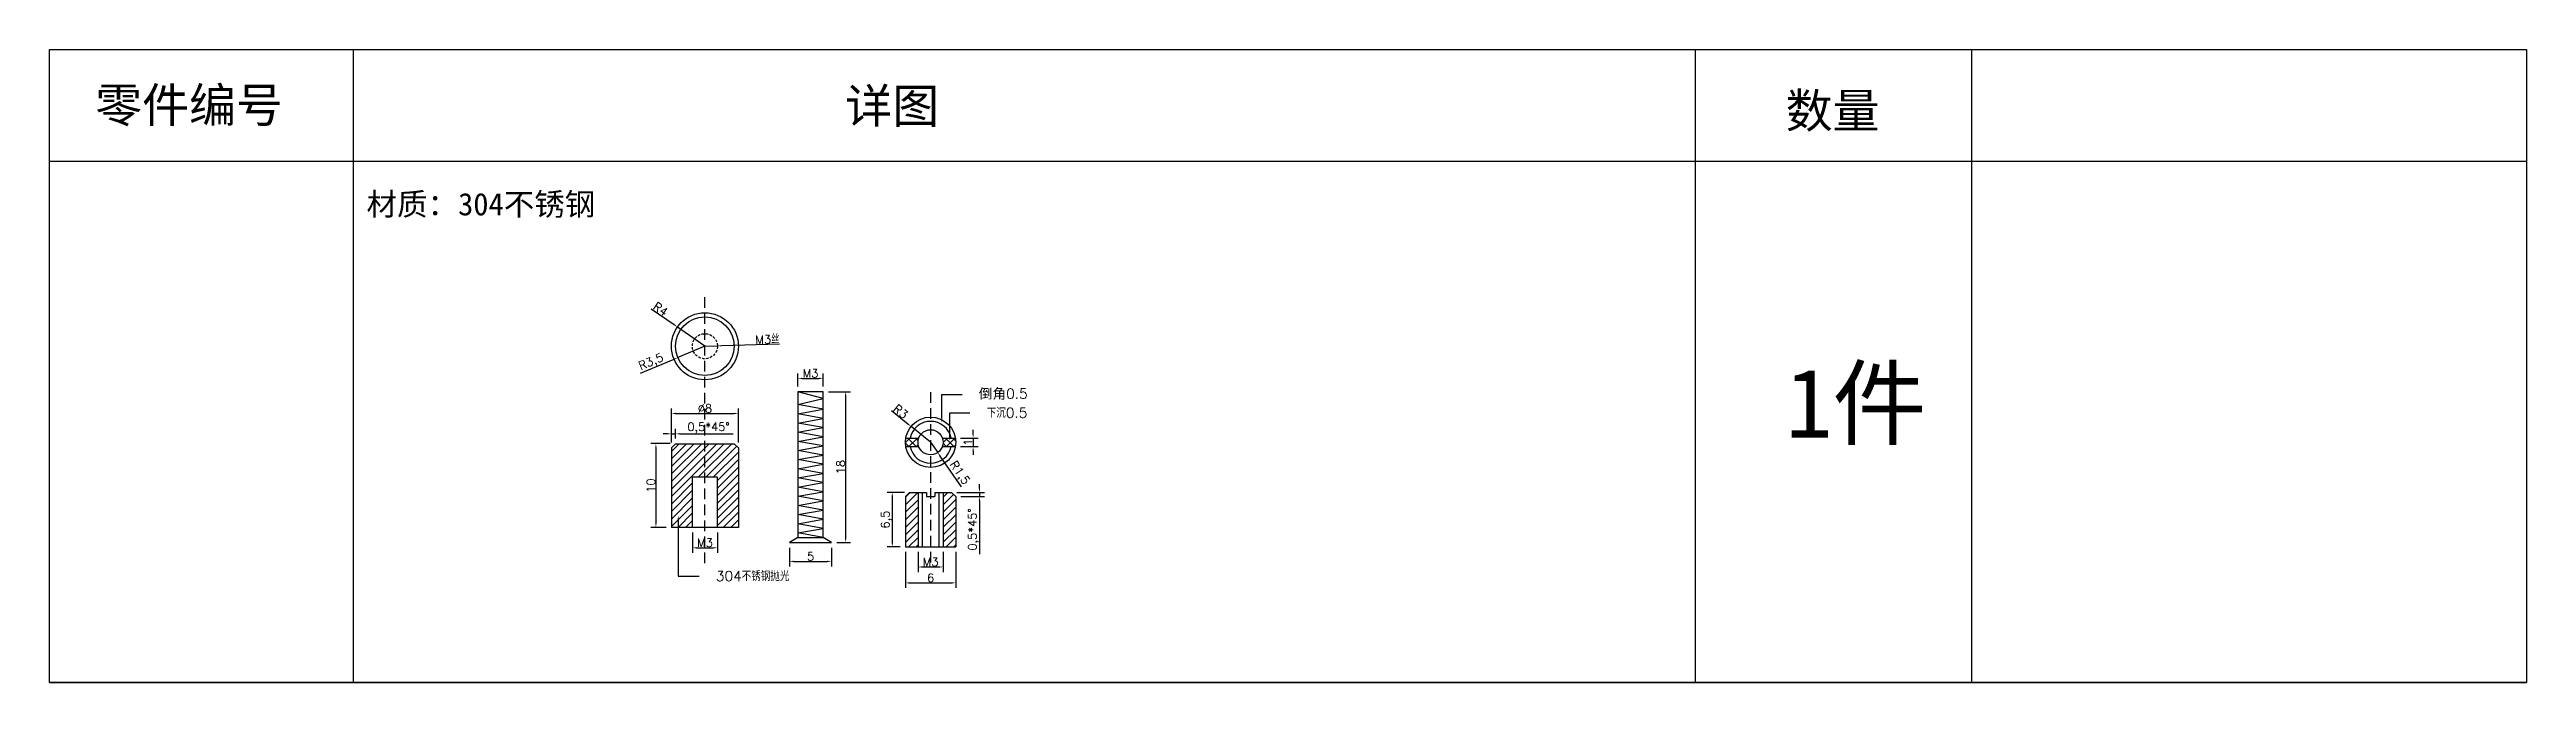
# Model space of a CAD drawing. Header units: millimetres. Extents: x 6817 to 15937, y -5221 to -164.
# Drawn here: x 10129.5 to 10425.2, y -853.7 to -778.1 of the extents above; entities that cross this region are included whole.
import ezdxf
from ezdxf import colors
from ezdxf.entities.mleader import LeaderData, LeaderLine
from ezdxf.math import Vec2, Vec3

# ---------------------------------------------------------------- set-up
doc = ezdxf.new("R2010")
doc.units = ezdxf.units.MM
doc.linetypes.add('HIDDEN', pattern=[9.525, 6.35, -3.175])
doc.layers.add('图层2', color=108, linetype='Continuous')
doc.styles.get("Standard").update_dxf_attribs({"font": 'txt', "bigfont": 'gbcbig.shx'})
doc.dimstyles.new('ISO-25', dxfattribs={"dimtxt": 1, "dimasz": 0.5, "dimexe": 0.6, "dimexo": 0.625, "dimgap": 0.1, "dimtad": 1, "dimtxsty": 'Standard', "dimcen": 2.5, "dimadec": 0, "dimazin": 0, "dimtfac": 1, "dimtmove": 0, "dimatfit": 3, "dimfxl": 0, "dimarcsym": 0})

msp = doc.modelspace()

# ---------------------------------------------------------------- texts
at = {"color": 2, "attachment_point": 1}
for s, insert, char_height, width in [('{\\fSimSun|b0|i0|c134|p2;零件编号}', (10134.927, -782.676), 4.10936, 23.9662), ('{\\fSimSun|b0|i0|c134|p2;详图}', (10224.477, -782.775), 4.10936, 18.02773), ('{\\fSimSun|b0|i0|c134|p2;数量}', (10336.746, -783.343), 4.10936, 18.02773), ('{\\fSimSun|b0|i0|c134|p2;材质：304不锈钢}', (10167.323, -795.233), 2.67108, 31.32319), ('{\\fSimSun|b0|i0|c134|p2;1件}', (10336.746, -816.219), 8.21872, 36.05545)]:
    msp.add_mtext(s, dxfattribs=dict(at, insert=insert, char_height=char_height, width=width))

# ---------------------------------------------------------------- blocks, each defined once
blk = doc.blocks.new('*D311')
at = {"layer": 'Defpoints', "color": 0, "linetype": 'ByBlock', "transparency": 16777216}
for p in [(10218.83, -818.97), (10221.83, -817.38), (10221.83, -818.97)]:
    blk.add_point(p, dxfattribs=at)
at = {"layer": '图层2', "color": 0, "linetype": 'ByBlock', "lineweight": -2, "transparency": 16777216}
for p, q in [((10218.83, -818.35), (10218.83, -816.78)), ((10219.33, -817.38), (10221.33, -817.38)), ((10221.83, -818.35), (10221.83, -816.78))]:
    blk.add_line(p, q, dxfattribs=at)
at = {"layer": '图层2', "color": 0, "linetype": 'ByBlock', "transparency": 16777216}
for points in [[(10219.33, -817.29), (10219.33, -817.46), (10218.83, -817.38)], [(10221.33, -817.29), (10221.33, -817.46), (10221.83, -817.38)]]:
    blk.add_solid(points, dxfattribs=at)
at = {"layer": '图层2', "color": 0, "linetype": 'ByBlock', "transparency": 16777216, "insert": (10220.33, -816.78), "char_height": 1, "attachment_point": 5}
blk.add_mtext('M3', dxfattribs=at)
blk = doc.blocks.new('*D312')
at = {"layer": 'Defpoints', "color": 0, "linetype": 'ByBlock', "transparency": 16777216}
for p in [(10221.83, -818.97), (10222.83, -836.97), (10224.52, -836.97)]:
    blk.add_point(p, dxfattribs=at)
at = {"layer": '图层2', "color": 0, "linetype": 'ByBlock', "lineweight": -2, "transparency": 16777216}
for p, q in [((10222.46, -818.97), (10225.12, -818.97)), ((10224.52, -819.47), (10224.52, -836.47)), ((10223.46, -836.97), (10225.12, -836.97))]:
    blk.add_line(p, q, dxfattribs=at)
at = {"layer": '图层2', "color": 0, "linetype": 'ByBlock', "transparency": 16777216}
for points in [[(10224.44, -819.47), (10224.61, -819.47), (10224.52, -818.97)], [(10224.44, -836.47), (10224.61, -836.47), (10224.52, -836.97)]]:
    blk.add_solid(points, dxfattribs=at)
at = {"layer": '图层2', "color": 0, "linetype": 'ByBlock', "transparency": 16777216, "insert": (10223.92, -827.97), "char_height": 1, "attachment_point": 5, "rotation": 90}
blk.add_mtext('18', dxfattribs=at)
blk = doc.blocks.new('*D313')
at = {"layer": 'Defpoints', "color": 0, "linetype": 'ByBlock', "transparency": 16777216}
for p in [(10204.22, -824), (10203.72, -825.67), (10204.22, -825.17)]:
    blk.add_point(p, dxfattribs=at)
at = {"layer": '图层2', "color": 0, "linetype": 'ByBlock', "lineweight": -2, "transparency": 16777216}
for p, q in [((10203.22, -824), (10202.72, -824)), ((10203.72, -825.05), (10203.72, -823.4)), ((10203.72, -824), (10204.22, -824)), ((10204.22, -824.55), (10204.22, -823.4)), ((10204.72, -824), (10211.08, -824))]:
    blk.add_line(p, q, dxfattribs=at)
at = {"layer": '图层2', "color": 0, "linetype": 'ByBlock', "transparency": 16777216}
for points in [[(10203.22, -823.91), (10203.22, -824.08), (10203.72, -824)], [(10204.72, -823.91), (10204.72, -824.08), (10204.22, -824)]]:
    blk.add_solid(points, dxfattribs=at)
at = {"layer": '图层2', "color": 0, "linetype": 'ByBlock', "transparency": 16777216, "insert": (10208.15, -823.31), "char_height": 1, "attachment_point": 5}
blk.add_mtext('0,5*45%%d', dxfattribs=at)
blk = doc.blocks.new('*D314')
at = {"layer": 'Defpoints', "color": 0, "linetype": 'ByBlock', "transparency": 16777216}
for p in [(10211.72, -821.56), (10203.72, -825.67), (10211.72, -825.67)]:
    blk.add_point(p, dxfattribs=at)
at = {"layer": '图层2', "color": 0, "linetype": 'ByBlock', "lineweight": -2, "transparency": 16777216}
for p, q in [((10203.72, -825.05), (10203.72, -820.96)), ((10204.22, -821.56), (10211.22, -821.56)), ((10211.72, -825.05), (10211.72, -820.96))]:
    blk.add_line(p, q, dxfattribs=at)
at = {"layer": '图层2', "color": 0, "linetype": 'ByBlock', "transparency": 16777216}
for points in [[(10204.22, -821.48), (10204.22, -821.65), (10203.72, -821.56)], [(10211.22, -821.48), (10211.22, -821.65), (10211.72, -821.56)]]:
    blk.add_solid(points, dxfattribs=at)
at = {"layer": '图层2', "color": 0, "linetype": 'ByBlock', "transparency": 16777216, "insert": (10207.72, -820.96), "char_height": 1, "attachment_point": 5}
blk.add_mtext('%%C8', dxfattribs=at)
blk = doc.blocks.new('*D315')
at = {"layer": 'Defpoints', "color": 0, "linetype": 'ByBlock', "transparency": 16777216}
for p in [(10204.22, -825.17), (10201.87, -835.17), (10203.72, -835.17)]:
    blk.add_point(p, dxfattribs=at)
at = {"layer": '图层2', "color": 0, "linetype": 'ByBlock', "lineweight": -2, "transparency": 16777216}
for p, q in [((10203.59, -825.17), (10201.27, -825.17)), ((10201.87, -825.67), (10201.87, -834.67)), ((10203.09, -835.17), (10201.27, -835.17))]:
    blk.add_line(p, q, dxfattribs=at)
at = {"layer": '图层2', "color": 0, "linetype": 'ByBlock', "transparency": 16777216}
for points in [[(10201.79, -825.67), (10201.95, -825.67), (10201.87, -825.17)], [(10201.79, -834.67), (10201.95, -834.67), (10201.87, -835.17)]]:
    blk.add_solid(points, dxfattribs=at)
at = {"layer": '图层2', "color": 0, "linetype": 'ByBlock', "transparency": 16777216, "insert": (10201.27, -830.17), "char_height": 1, "attachment_point": 5, "rotation": 90}
blk.add_mtext('10', dxfattribs=at)
blk = doc.blocks.new('*D316')
at = {"layer": 'Defpoints', "color": 0, "linetype": 'ByBlock', "transparency": 16777216}
for p in [(10206.22, -835.17), (10209.22, -835.17), (10209.22, -837.61)]:
    blk.add_point(p, dxfattribs=at)
at = {"layer": '图层2', "color": 0, "linetype": 'ByBlock', "lineweight": -2, "transparency": 16777216}
for p, q in [((10206.22, -835.8), (10206.22, -838.21)), ((10209.22, -835.8), (10209.22, -838.21)), ((10206.72, -837.61), (10208.72, -837.61))]:
    blk.add_line(p, q, dxfattribs=at)
at = {"layer": '图层2', "color": 0, "linetype": 'ByBlock', "transparency": 16777216}
for points in [[(10206.72, -837.53), (10206.72, -837.69), (10206.22, -837.61)], [(10208.72, -837.53), (10208.72, -837.69), (10209.22, -837.61)]]:
    blk.add_solid(points, dxfattribs=at)
at = {"layer": '图层2', "color": 0, "linetype": 'ByBlock', "transparency": 16777216, "insert": (10207.72, -837.01), "char_height": 1, "attachment_point": 5}
blk.add_mtext('M3', dxfattribs=at)
blk = doc.blocks.new('*D317')
at = {"layer": 'Defpoints', "color": 0, "linetype": 'ByBlock', "transparency": 16777216}
for p in [(10232.33, -823.12), (10234.66, -825.01)]:
    blk.add_point(p, dxfattribs=at)
at = {"layer": '图层2', "color": 0, "linetype": 'ByBlock', "lineweight": -2, "transparency": 16777216}
for p, q in [((10229.99, -821.22), (10231.94, -822.8)), ((10234.66, -825.01), (10232.33, -823.12))]:
    blk.add_line(p, q, dxfattribs=at)
at = {"layer": '图层2', "color": 0, "linetype": 'ByBlock', "transparency": 16777216}
blk.add_solid([(10231.99, -822.74), (10231.89, -822.87), (10232.33, -823.12)], dxfattribs=at)
at = {"layer": '图层2', "color": 0, "linetype": 'ByBlock', "transparency": 16777216, "insert": (10231.09, -821.34), "char_height": 1, "attachment_point": 5, "rotation": 320.9601}
blk.add_mtext('R3', dxfattribs=at)
blk = doc.blocks.new('*D318')
at = {"layer": 'Defpoints', "color": 0, "linetype": 'ByBlock', "transparency": 16777216}
for p in [(10237.62, -824.51), (10237.62, -825.51), (10239.74, -825.51)]:
    blk.add_point(p, dxfattribs=at)
at = {"layer": '图层2', "color": 0, "linetype": 'ByBlock', "lineweight": -2, "transparency": 16777216}
for p, q in [((10238.24, -824.51), (10240.34, -824.51)), ((10239.74, -824.01), (10239.74, -823.51)), ((10239.74, -824.51), (10239.74, -825.51)), ((10238.24, -825.51), (10240.34, -825.51)), ((10239.74, -826.01), (10239.74, -826.51))]:
    blk.add_line(p, q, dxfattribs=at)
at = {"layer": '图层2', "color": 0, "linetype": 'ByBlock', "transparency": 16777216}
for points in [[(10239.66, -824.01), (10239.82, -824.01), (10239.74, -824.51)], [(10239.66, -826.01), (10239.82, -826.01), (10239.74, -825.51)]]:
    blk.add_solid(points, dxfattribs=at)
at = {"layer": '图层2', "color": 0, "linetype": 'ByBlock', "transparency": 16777216, "insert": (10239.14, -825.01), "char_height": 1, "attachment_point": 5, "rotation": 90}
blk.add_mtext('1', dxfattribs=at)
blk = doc.blocks.new('*D319')
at = {"layer": 'Defpoints', "color": 0, "linetype": 'ByBlock', "transparency": 16777216}
for p in [(10234.66, -825.01), (10235.51, -826.24)]:
    blk.add_point(p, dxfattribs=at)
at = {"layer": '图层2', "color": 0, "linetype": 'ByBlock', "lineweight": -2, "transparency": 16777216}
for p, q in [((10234.66, -825.01), (10235.51, -826.24)), ((10238.35, -830.34), (10235.8, -826.65))]:
    blk.add_line(p, q, dxfattribs=at)
at = {"layer": '图层2', "color": 0, "linetype": 'ByBlock', "transparency": 16777216}
blk.add_solid([(10235.87, -826.6), (10235.73, -826.7), (10235.51, -826.24)], dxfattribs=at)
at = {"layer": '图层2', "color": 0, "linetype": 'ByBlock', "transparency": 16777216, "insert": (10238.05, -828.71), "char_height": 1, "attachment_point": 5, "rotation": 304.6901}
blk.add_mtext('R1,5', dxfattribs=at)
blk = doc.blocks.new('*D320')
at = {"layer": 'Defpoints', "color": 0, "linetype": 'ByBlock', "transparency": 16777216}
for p in [(10204.44, -811.24), (10207.72, -813.54)]:
    blk.add_point(p, dxfattribs=at)
at = {"layer": '图层2', "color": 0, "linetype": 'ByBlock', "lineweight": -2, "transparency": 16777216}
for p, q in [((10201.32, -809.05), (10204.03, -810.95)), ((10207.72, -813.54), (10204.44, -811.24))]:
    blk.add_line(p, q, dxfattribs=at)
at = {"layer": '图层2', "color": 0, "linetype": 'ByBlock', "transparency": 16777216}
blk.add_solid([(10204.08, -810.89), (10203.98, -811.02), (10204.44, -811.24)], dxfattribs=at)
at = {"layer": '图层2', "color": 0, "linetype": 'ByBlock', "transparency": 16777216, "insert": (10202.43, -809.1), "char_height": 1, "attachment_point": 5, "rotation": 324.9754}
blk.add_mtext('R4', dxfattribs=at)
blk = doc.blocks.new('*D321')
at = {"layer": 'Defpoints', "color": 0, "linetype": 'ByBlock', "transparency": 16777216}
for p in [(10204.49, -814.9), (10207.72, -813.54)]:
    blk.add_point(p, dxfattribs=at)
at = {"layer": '图层2', "color": 0, "linetype": 'ByBlock', "lineweight": -2, "transparency": 16777216}
for p, q in [((10200.04, -816.77), (10204.03, -815.09)), ((10207.72, -813.54), (10204.49, -814.9))]:
    blk.add_line(p, q, dxfattribs=at)
at = {"layer": '图层2', "color": 0, "linetype": 'ByBlock', "transparency": 16777216}
blk.add_solid([(10204, -815.01), (10204.06, -815.17), (10204.49, -814.9)], dxfattribs=at)
at = {"layer": '图层2', "color": 0, "linetype": 'ByBlock', "transparency": 16777216, "insert": (10201.33, -815.49), "char_height": 1, "attachment_point": 5, "rotation": 22.8746}
blk.add_mtext('R3,5', dxfattribs=at)
blk = doc.blocks.new('*D322')
at = {"layer": 'Defpoints', "color": 0, "linetype": 'ByBlock', "transparency": 16777216}
for p in [(10207.72, -813.54), (10209.22, -813.49)]:
    blk.add_point(p, dxfattribs=at)
at = {"layer": '图层2', "color": 0, "linetype": 'ByBlock', "lineweight": -2, "transparency": 16777216}
for p, q in [((10207.72, -813.54), (10209.22, -813.49)), ((10216.64, -813.28), (10209.72, -813.48))]:
    blk.add_line(p, q, dxfattribs=at)
at = {"layer": '图层2', "color": 0, "linetype": 'ByBlock', "transparency": 16777216}
blk.add_solid([(10209.71, -813.4), (10209.72, -813.56), (10209.22, -813.49)], dxfattribs=at)
at = {"layer": '图层2', "color": 0, "linetype": 'ByBlock', "transparency": 16777216, "insert": (10215.18, -812.72), "char_height": 1, "attachment_point": 5, "rotation": 1.648}
blk.add_mtext('M3丝', dxfattribs=at)
blk = doc.blocks.new('*D520')
at = {"layer": 'Defpoints', "color": 0, "linetype": 'ByBlock', "transparency": 16777216}
for p in [(10217.83, -836.97), (10222.83, -836.97), (10222.83, -839.23)]:
    blk.add_point(p, dxfattribs=at)
at = {"layer": '图层2', "color": 0, "linetype": 'ByBlock', "lineweight": -2, "transparency": 16777216}
for p, q in [((10217.83, -837.6), (10217.83, -839.83)), ((10218.33, -839.23), (10222.33, -839.23)), ((10222.83, -837.6), (10222.83, -839.83))]:
    blk.add_line(p, q, dxfattribs=at)
at = {"layer": '图层2', "color": 0, "linetype": 'ByBlock', "transparency": 16777216}
for points in [[(10218.33, -839.14), (10218.33, -839.31), (10217.83, -839.23)], [(10222.33, -839.14), (10222.33, -839.31), (10222.83, -839.23)]]:
    blk.add_solid(points, dxfattribs=at)
at = {"layer": '图层2', "color": 0, "linetype": 'ByBlock', "transparency": 16777216, "insert": (10220.33, -838.63), "char_height": 1, "attachment_point": 5}
blk.add_mtext('5', dxfattribs=at)
blk = doc.blocks.new('*D521')
at = {"layer": 'Defpoints', "color": 0, "linetype": 'ByBlock', "transparency": 16777216}
for p in [(10232.16, -830.99), (10230.09, -837.49), (10231.66, -837.49)]:
    blk.add_point(p, dxfattribs=at)
at = {"layer": '图层2', "color": 0, "linetype": 'ByBlock', "lineweight": -2, "transparency": 16777216}
for p, q in [((10231.53, -830.99), (10229.49, -830.99)), ((10230.09, -831.49), (10230.09, -836.99)), ((10231.03, -837.49), (10229.49, -837.49))]:
    blk.add_line(p, q, dxfattribs=at)
at = {"layer": '图层2', "color": 0, "linetype": 'ByBlock', "transparency": 16777216}
for points in [[(10230, -831.49), (10230.17, -831.49), (10230.09, -830.99)], [(10230, -836.99), (10230.17, -836.99), (10230.09, -837.49)]]:
    blk.add_solid(points, dxfattribs=at)
at = {"layer": '图层2', "color": 0, "linetype": 'ByBlock', "transparency": 16777216, "insert": (10229.4, -834.24), "char_height": 1, "attachment_point": 5, "rotation": 90}
blk.add_mtext('6,5', dxfattribs=at)
blk = doc.blocks.new('*D298')
at = {"layer": 'Defpoints', "color": 0, "linetype": 'ByBlock', "transparency": 16777216}
for p in [(10231.66, -837.49), (10237.66, -837.49), (10237.66, -841.8)]:
    blk.add_point(p, dxfattribs=at)
at = {"layer": '图层2', "color": 0, "linetype": 'ByBlock', "lineweight": -2, "transparency": 16777216}
for p, q in [((10231.66, -838.11), (10231.66, -842.4)), ((10237.66, -838.11), (10237.66, -842.4)), ((10232.16, -841.8), (10237.16, -841.8))]:
    blk.add_line(p, q, dxfattribs=at)
at = {"layer": '图层2', "color": 0, "linetype": 'ByBlock', "transparency": 16777216}
for points in [[(10232.16, -841.72), (10232.16, -841.89), (10231.66, -841.8)], [(10237.16, -841.72), (10237.16, -841.89), (10237.66, -841.8)]]:
    blk.add_solid(points, dxfattribs=at)
at = {"layer": '图层2', "color": 0, "linetype": 'ByBlock', "transparency": 16777216, "insert": (10234.66, -841.2), "char_height": 1, "attachment_point": 5}
blk.add_mtext('6', dxfattribs=at)
blk = doc.blocks.new('*D299')
at = {"layer": 'Defpoints', "color": 0, "linetype": 'ByBlock', "transparency": 16777216}
for p in [(10233.16, -837.49), (10236.16, -837.49), (10236.16, -839.9)]:
    blk.add_point(p, dxfattribs=at)
at = {"layer": '图层2', "color": 0, "linetype": 'ByBlock', "lineweight": -2, "transparency": 16777216}
for p, q in [((10233.16, -838.11), (10233.16, -840.5)), ((10236.16, -838.11), (10236.16, -840.5)), ((10233.66, -839.9), (10235.66, -839.9))]:
    blk.add_line(p, q, dxfattribs=at)
at = {"layer": '图层2', "color": 0, "linetype": 'ByBlock', "transparency": 16777216}
for points in [[(10233.66, -839.82), (10233.66, -839.98), (10233.16, -839.9)], [(10235.66, -839.82), (10235.66, -839.98), (10236.16, -839.9)]]:
    blk.add_solid(points, dxfattribs=at)
at = {"layer": '图层2', "color": 0, "linetype": 'ByBlock', "transparency": 16777216, "insert": (10234.66, -839.3), "char_height": 1, "attachment_point": 5}
blk.add_mtext('M3', dxfattribs=at)
blk = doc.blocks.new('*D522')
at = {"layer": 'Defpoints', "color": 0, "linetype": 'ByBlock', "transparency": 16777216}
for p in [(10237.16, -830.99), (10237.66, -831.49), (10240.49, -831.49)]:
    blk.add_point(p, dxfattribs=at)
at = {"layer": '图层2', "color": 0, "linetype": 'ByBlock', "lineweight": -2, "transparency": 16777216}
for p, q in [((10240.49, -830.49), (10240.49, -829.99)), ((10237.78, -830.99), (10241.09, -830.99)), ((10238.28, -831.49), (10241.09, -831.49)), ((10240.49, -830.99), (10240.49, -831.49)), ((10240.49, -831.99), (10240.49, -838.36))]:
    blk.add_line(p, q, dxfattribs=at)
at = {"layer": '图层2', "color": 0, "linetype": 'ByBlock', "transparency": 16777216}
for points in [[(10240.41, -830.49), (10240.58, -830.49), (10240.49, -830.99)], [(10240.41, -831.99), (10240.58, -831.99), (10240.49, -831.49)]]:
    blk.add_solid(points, dxfattribs=at)
at = {"layer": '图层2', "color": 0, "linetype": 'ByBlock', "transparency": 16777216, "insert": (10239.81, -835.42), "char_height": 1, "attachment_point": 5, "rotation": 90}
blk.add_mtext('0,5*45%%D', dxfattribs=at)

# ---------------------------------------------------------------- dimensions: what is measured, and where the dimension line sits
at = {"layer": '图层2', "color": 2, "linetype": 'ByBlock'}
for center, mpoint, picture, middle in [((10207.716, -813.536), (10204.441, -811.24), '*D320', (10202.086, -809.59)), ((10207.716, -813.536), (10204.491, -814.897), '*D321', (10201.595, -816.119)), ((10234.66, -825.006), (10232.33, -823.116), '*D317', (10230.714, -821.806)), ((10234.66, -825.006), (10235.514, -826.239), '*D319', (10237.491, -829.096))]:
    dim = msp.add_radius_dim(center=center, mpoint=mpoint, dimstyle='ISO-25', dxfattribs=at)
    dim.commit()
    dim.dimension.update_dxf_attribs({"geometry": picture, "text_midpoint": middle, "dimtype": 164})
dim = msp.add_radius_dim(center=(10207.716, -813.536), mpoint=(10209.216, -813.493), text='M3丝', dimstyle='ISO-25', dxfattribs=at)
dim.commit()
dim.dimension.update_dxf_attribs({"geometry": '*D322', "text_midpoint": (10215.201, -813.321), "dimtype": 164})
for base, p1, p2, text, picture, middle in [((10221.832, -817.378), (10218.832, -818.973), (10221.832, -818.973), 'M3', '*D311', (10220.332, -816.778)), ((10211.716, -821.563), (10203.716, -825.674), (10211.716, -825.674), '%%C8', '*D314', (10207.716, -820.963)), ((10204.216, -823.997), (10203.716, -825.674), (10204.216, -825.174), '<>*45%%d', '*D313', (10208.15, -823.314)), ((10209.216, -837.611), (10206.216, -835.174), (10209.216, -835.174), 'M3', '*D316', (10207.716, -837.011)), ((10236.16, -839.9), (10233.16, -837.49), (10236.16, -837.49), 'M3', '*D299', (10234.66, -839.3))]:
    dim = msp.add_linear_dim(base=base, p1=p1, p2=p2, text=text, dimstyle='ISO-25', dxfattribs=at)
    dim.commit()
    dim.dimension.update_dxf_attribs({"geometry": picture, "text_midpoint": middle})
for base, p1, p2, picture, middle in [((10224.522, -836.973), (10221.832, -818.973), (10222.832, -836.973), '*D312', (10223.922, -827.973)), ((10239.741, -825.506), (10237.618, -824.506), (10237.618, -825.506), '*D318', (10239.141, -825.006)), ((10201.869, -835.174), (10204.216, -825.174), (10203.716, -835.174), '*D315', (10201.269, -830.174)), ((10230.086, -837.49), (10232.16, -830.99), (10231.66, -837.49), '*D521', (10229.403, -834.24))]:
    dim = msp.add_linear_dim(base=base, p1=p1, p2=p2, angle=90, dimstyle='ISO-25', dxfattribs=at)
    dim.commit()
    dim.dimension.update_dxf_attribs({"geometry": picture, "text_midpoint": middle})
dim = msp.add_linear_dim(base=(10240.495, -831.49), p1=(10237.16, -830.99), p2=(10237.66, -831.49), angle=90, text='<>*45%%D', dimstyle='ISO-25', dxfattribs=at)
dim.commit()
dim.dimension.update_dxf_attribs({"geometry": '*D522', "text_midpoint": (10239.812, -835.423)})
for base, p1, p2, picture, middle in [((10222.832, -839.228), (10217.832, -836.973), (10222.832, -836.973), '*D520', (10220.332, -838.628)), ((10237.66, -841.805), (10231.66, -837.49), (10237.66, -837.49), '*D298', (10234.66, -841.205))]:
    dim = msp.add_linear_dim(base=base, p1=p1, p2=p2, dimstyle='ISO-25', dxfattribs=at)
    dim.commit()
    dim.dimension.update_dxf_attribs({"geometry": picture, "text_midpoint": middle})

# ---------------------------------------------------------------- hatches: boundary and pattern name
at = {"layer": '图层2', "linetype": 'ByBlock'}
h = msp.add_hatch(dxfattribs=at)
h.set_pattern_fill('ANSI37', color=4, scale=0.2)
h.set_pattern_definition([(45, (8882.3321, -11.914), (-0.4490128, 0.4490128), []), (135, (8882.3321, -11.914), (-0.4490128, -0.4490128), [])])
h.paths.add_polyline_path([(10233.246, -825.506, -0.0851642), (10233.16, -825.006, -0.0851642), (10233.246, -824.506), (10231.702, -824.506, 0.0418865), (10231.66, -825.006, 0.0418865), (10231.702, -825.506)])
h.paths.add_polyline_path([(10237.618, -825.506, 0.0418865), (10237.66, -825.006, 0.0418865), (10237.618, -824.506), (10236.074, -824.506, -0.0851642), (10236.16, -825.006, -0.0851642), (10236.074, -825.506)])
h = msp.add_hatch(dxfattribs=at)
h.set_pattern_fill('ANSI31', color=4, scale=0.2)
h.set_pattern_definition([(45, (8957.0055, -20.8192), (-0.4490128, 0.4490128), [])])
h.paths.add_polyline_path([(10206.216, -835.174), (10206.216, -829.174), (10209.216, -829.174), (10209.216, -835.174), (10211.716, -835.174), (10211.716, -825.674), (10211.216, -825.174), (10204.216, -825.174), (10203.716, -825.674), (10203.716, -835.174)])
h = msp.add_hatch(dxfattribs=at)
h.set_pattern_fill('ANSI31', color=4, scale=0.2)
h.set_pattern_definition([(45, (8889.241, -14.24107), (-0.4490128, 0.4490128), [])])
h.paths.add_polyline_path([(10231.66, -837.49), (10233.16, -837.49), (10233.16, -830.99), (10232.16, -830.99), (10231.66, -831.49)])
h.paths.add_polyline_path([(10236.16, -837.49), (10237.66, -837.49), (10237.66, -831.49), (10237.16, -830.99), (10236.16, -830.99)])

# ---------------------------------------------------------------- linework, layer by layer
at = {"layer": '图层2', "color": 2, "linetype": 'ByBlock'}
for p, q in [((10129.479, -778.098), (10425.184, -778.098)), ((10129.479, -853.694), (10129.479, -778.098)), ((10165.746, -778.098), (10165.746, -853.694)), ((10325.95, -778.098), (10325.95, -853.694)), ((10358.925, -778.098), (10358.925, -853.694)), ((10425.184, -778.098), (10425.184, -853.694)), ((10129.479, -791.449), (10425.184, -791.449)), ((10425.184, -853.694), (10129.479, -853.694)), ((10129.479, -853.694), (10425.184, -853.694))]:
    msp.add_line(p, q, dxfattribs=at)
at = {"layer": '图层2', "color": 3, "linetype": 'HIDDEN', "ltscale": 0.2}
for p, q in [((10207.716, -839.426), (10207.716, -807.479)), ((10234.66, -819.041), (10234.66, -839.448))]:
    msp.add_line(p, q, dxfattribs=at)
at = {"layer": '图层2', "color": 62, "linetype": 'ByBlock'}
for p, q in [((10231.702, -824.506), (10233.246, -824.506)), ((10236.074, -824.506), (10237.618, -824.506)), ((10203.716, -825.674), (10204.216, -825.174)), ((10203.716, -825.674), (10203.716, -835.174)), ((10204.216, -825.174), (10211.216, -825.174)), ((10211.216, -825.174), (10211.716, -825.674)), ((10211.716, -825.674), (10211.716, -835.174)), ((10231.702, -825.506), (10233.246, -825.506)), ((10236.074, -825.506), (10237.618, -825.506)), ((10232.16, -830.99), (10231.66, -831.49)), ((10231.66, -831.49), (10231.66, -837.49)), ((10232.16, -830.99), (10234.16, -830.99)), ((10233.16, -830.99), (10233.16, -837.49)), ((10233.66, -830.99), (10233.66, -837.49)), ((10234.16, -830.99), (10234.16, -831.49)), ((10234.16, -831.49), (10235.16, -831.49)), ((10235.16, -830.99), (10237.16, -830.99)), ((10235.16, -830.99), (10235.16, -831.49)), ((10235.66, -830.99), (10235.66, -837.49)), ((10236.16, -830.99), (10236.16, -837.49)), ((10237.16, -830.99), (10237.66, -831.49)), ((10237.66, -831.49), (10237.66, -837.49)), ((10211.716, -835.174), (10203.716, -835.174)), ((10231.66, -837.49), (10237.66, -837.49))]:
    msp.add_line(p, q, dxfattribs=at)
msp.add_lwpolyline([(10221.832, -818.973), (10218.832, -818.973), (10218.832, -836.373), (10217.832, -836.973), (10222.832, -836.973), (10221.832, -836.373)], close=True, dxfattribs=at)
at = {"layer": '图层2', "color": 1, "linetype": 'ByBlock'}
for points in [[(10221.832, -821.066), (10218.832, -820.475), (10221.832, -819.783), (10218.832, -818.973)], [(10218.832, -836.379), (10221.832, -836.379), (10218.832, -835.832), (10221.832, -835.285), (10218.832, -834.738), (10221.832, -834.191), (10218.832, -833.644), (10221.832, -833.097), (10218.832, -832.551), (10221.832, -832.004), (10218.832, -831.457), (10221.832, -830.91), (10218.832, -830.363), (10221.832, -829.816), (10218.832, -829.269), (10221.832, -828.722), (10218.832, -828.175), (10221.832, -827.629), (10218.832, -827.082), (10221.832, -826.535), (10218.832, -825.988), (10221.832, -825.441), (10218.832, -824.894), (10221.832, -824.347), (10218.832, -823.8), (10221.832, -823.253), (10218.832, -822.707), (10221.832, -822.16), (10218.832, -821.613), (10221.832, -821.066)]]:
    msp.add_lwpolyline(points, dxfattribs=at)
at = {"layer": '图层2', "color": 62, "linetype": 'ByBlock'}
msp.add_lwpolyline([(10209.216, -835.174), (10209.216, -829.174), (10206.216, -829.174), (10206.216, -835.174)], dxfattribs=at)
for centre, radius in [((10207.716, -813.536), 4), ((10207.716, -813.536), 3.5), ((10234.66, -825.006), 3), ((10234.66, -825.006), 1.5)]:
    msp.add_circle(centre, radius, dxfattribs=at)
at = {"layer": '图层2', "color": 62, "linetype": 'HIDDEN', "ltscale": 0.05}
msp.add_circle((10207.716, -813.536), 1.5, dxfattribs=at)
at = {"layer": '图层2', "color": 62, "linetype": 'ByBlock'}
for start, end in [(11.53696, 168.46304), (191.53696, 348.46304)]:
    msp.add_arc((10234.66, -825.006), 2.5, start, end, dxfattribs=at)

msp.set_redraw_order([(e.dxf.handle, doc.entitydb.next_handle()) for e in msp.query("TEXT MTEXT ATTDEF DIMENSION ARC_DIMENSION")])  # texts and dimensions are drawn at this point

# ---------------------------------------------------------------- leaders
at = {"layer": '图层2', "color": 2, "linetype": 'ByBlock'}
ml = msp.add_multileader_mtext('Standard', dxfattribs=at)
ml.set_content('{\\fSimSun|b0|i0|c134|p2;倒角}0.5', color=2)
ml.set_leader_properties()
ml.build(insert=Vec2(0, 0))
ml.multileader.update_dxf_attribs({"text_right_attachment_type": 6, "dogleg_length": 0.36, "arrow_head_size": 0.5})
ctx = ml.context
ctx.base_point, ctx.char_height, ctx.arrow_head_size, ctx.plane_origin = Vec3(10238.413, -819.284), 1.2, 0.5, Vec3(10236.001, -822.608)
ctx.right_attachment = 6
notes = []
notes.append((ctx, [(0, (1, 1, 0), (10238.053, -819.284), (1, 0), 0.36, [(0, [(10236.001, -822.608), (10236.001, -819.284)], 0, [])])]))
ctx.mtext.insert, ctx.mtext.flow_direction = Vec3(10240.413, -818.594), 5
ml = msp.add_multileader_mtext('Standard', dxfattribs=at)
ml.set_content('下沉0.5', color=2)
ml.set_leader_properties()
ml.build(insert=Vec2(0, 0))
ml.multileader.update_dxf_attribs({"text_right_attachment_type": 6, "dogleg_length": 0.36, "arrow_head_size": 0.5})
ctx = ml.context
ctx.base_point, ctx.char_height, ctx.arrow_head_size, ctx.plane_origin = Vec3(10239.36, -821.503), 1.2, 0.5, Vec3(10236.949, -824.827)
ctx.right_attachment = 6
notes.append((ctx, [(0, (1, 1, 0), (10239, -821.503), (1, 0), 0.36, [(0, [(10236.949, -824.827), (10236.949, -821.503)], 0, [])])]))
ctx.mtext.insert, ctx.mtext.flow_direction = Vec3(10241.36, -820.883), 5
ml = msp.add_multileader_mtext('Standard', dxfattribs=at)
ml.set_content('304不锈钢抛光', color=2)
ml.set_leader_properties()
ml.build(insert=Vec2(0, 0))
ml.multileader.update_dxf_attribs({"text_right_attachment_type": 6, "dogleg_length": 0.36, "arrow_head_size": 0.5})
ctx = ml.context
ctx.base_point, ctx.char_height, ctx.arrow_head_size, ctx.plane_origin = Vec3(10207.026, -841.016), 1.2, 0.5, Vec3(10204.531, -833.781)
ctx.right_attachment = 6
notes.append((ctx, [(0, (1, 1, 0), (10206.666, -841.016), (1, 0), 0.36, [(0, [(10204.531, -833.781), (10204.531, -841.016)], 0, [])])]))
ctx.mtext.insert, ctx.mtext.flow_direction = Vec3(10209.026, -840.383), 5
for ctx, leaders in notes:
    for number, flags, end, landing, length, lines in leaders:
        leader = LeaderData()
        leader.index, (leader.has_last_leader_line, leader.has_dogleg_vector, leader.attachment_direction) = number, flags
        leader.last_leader_point, leader.dogleg_vector, leader.dogleg_length = Vec3(end), Vec3(landing), length
        for number, points, colour, breaks in lines:
            line = LeaderLine()
            line.index, line.vertices, line.color, line.breaks = number, Vec3.list(points), colors.encode_raw_color(colour), breaks
            leader.lines.append(line)
        ctx.leaders.append(leader)

doc.saveas('drawing.dxf')
